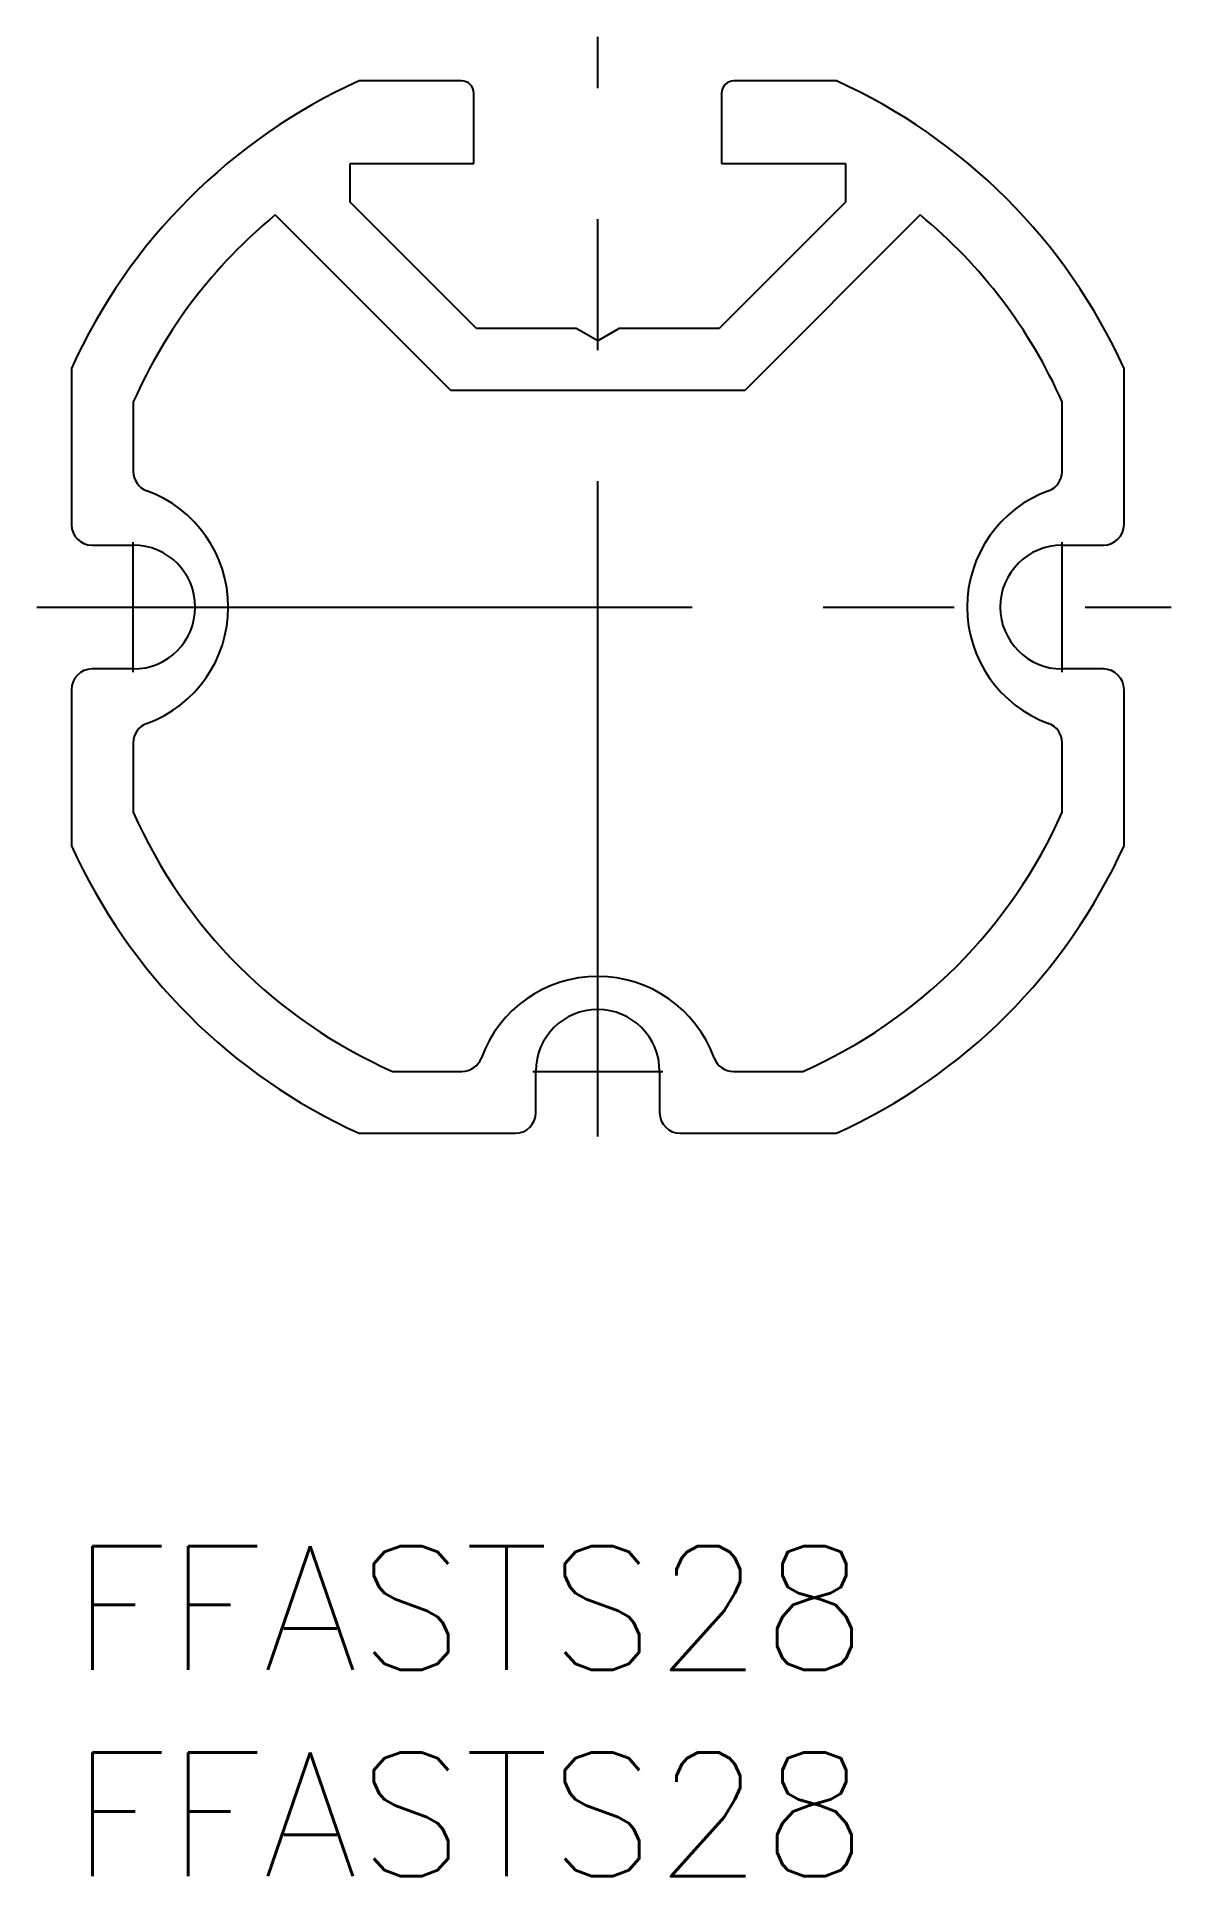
# Model space of a CAD drawing. Extents: x -1 to 3050, y -8 to 37.
# Drawn here: x -0.84 to 26.64, y -8 to 36.57 of the extents above; entities that cross this region are included whole.
import ezdxf

# ---------------------------------------------------------------- set-up
doc = ezdxf.new("R2010")
doc.units = 0
doc.header["$LTSCALE"] = 0.5
doc.linetypes.add('CENTER', pattern=[50.8, 31.75, -6.35, 6.35, -6.35])
for name, color, linetype in [('MSM_CENTER', 1, 'CENTER'), ('MSM_CONTINUOUS', 7, 'CONTINUOUS'), ('MSM_PART_NUMBER', 7, 'CONTINUOUS')]:
    doc.layers.add(name, color=color, linetype=linetype)
doc.styles.get("Standard").update_dxf_attribs({"font": 'txt.shx', "height": 3, "bigfont": 'bigfont.shx'})

msp = doc.modelspace()

# ---------------------------------------------------------------- texts
at = {"layer": 'MSM_PART_NUMBER'}
for p in [(0, -3), (0, -8)]:
    msp.add_text('FFASTS28', height=3, dxfattribs=at).set_placement(p)

# ---------------------------------------------------------------- linework, layer by layer
at = {"layer": 'MSM_CENTER'}
for p, q in [((12.75, 9.925), (12.75, 36.567)), ((1.5, 21.175), (1.5, 24.325)), ((24, 21.175), (24, 24.325)), ((-0.838, 22.75), (26.643, 22.75)), ((11.175, 11.5), (14.325, 11.5))]:
    msp.add_line(p, q, dxfattribs=at)
at = {"layer": 'MSM_CONTINUOUS'}
for p, q in [((9.45, 35.5), (6.967, 35.5)), ((18.533, 35.5), (16.05, 35.5)), ((9.75, 33.5), (9.75, 35.2)), ((15.75, 35.2), (15.75, 33.5)), ((6.75, 32.56), (6.75, 33.5)), ((6.75, 33.5), (9.75, 33.5)), ((15.75, 33.5), (18.75, 33.5)), ((18.75, 33.5), (18.75, 32.56)), ((9.81, 29.5), (6.75, 32.56)), ((18.75, 32.56), (15.69, 29.5)), ((9.189, 28), (4.938, 32.251)), ((20.562, 32.251), (16.311, 28)), ((12.23, 29.5), (9.81, 29.5)), ((12.75, 29.2), (12.23, 29.5)), ((13.27, 29.5), (12.75, 29.2)), ((15.69, 29.5), (13.27, 29.5)), ((0, 28.533), (0, 24.75)), ((25.5, 24.75), (25.5, 28.533)), ((1.5, 27.723), (1.5, 26.038)), ((16.311, 28), (9.189, 28)), ((24, 26.038), (24, 27.723)), ((0.5, 24.25), (1.5, 24.25)), ((24, 24.25), (25, 24.25)), ((1.5, 21.25), (0.5, 21.25)), ((25, 21.25), (24, 21.25)), ((0, 20.75), (0, 16.967)), ((25.5, 16.967), (25.5, 20.75)), ((1.5, 19.462), (1.5, 17.777)), ((24, 17.777), (24, 19.462)), ((7.777, 11.5), (9.462, 11.5)), ((11.25, 10.5), (11.25, 11.5)), ((14.25, 11.5), (14.25, 10.5)), ((16.038, 11.5), (17.723, 11.5)), ((6.967, 10), (10.75, 10)), ((14.75, 10), (18.533, 10))]:
    msp.add_line(p, q, dxfattribs=at)
for centre, radius, start, end in [((12.75, 22.75), 14, 114.3958, 155.6042), ((9.45, 35.2), 0.3, 0, 90), ((16.05, 35.2), 0.3, 90, 180), ((12.75, 22.75), 14, 24.3958, 65.6042), ((12.75, 22.75), 12.3, 129.429, 156.1538), ((12.75, 22.75), 12.3, 23.8462, 50.571), ((2, 26.038), 0.5, 180, 249.949), ((23.5, 26.038), 0.5, 290.051, 0), ((0.8, 22.75), 3, 290.051, 69.949), ((24.7, 22.75), 3, 110.051, 249.949), ((0.5, 24.75), 0.5, 180, 270), ((25, 24.75), 0.5, 270, 0), ((1.5, 22.75), 1.5, 270, 90), ((24, 22.75), 1.5, 90, 270), ((0.5, 20.75), 0.5, 90, 180), ((25, 20.75), 0.5, 0, 90), ((2, 19.462), 0.5, 110.051, 180), ((23.5, 19.462), 0.5, 0, 69.949), ((12.75, 22.75), 12.3, 203.8462, 246.1538), ((12.75, 22.75), 12.3, 293.8462, 336.1538), ((12.75, 22.75), 14, 204.3958, 245.6042), ((12.75, 22.75), 14, 294.3958, 335.6042), ((12.75, 10.8), 3, 20.051, 159.949), ((12.75, 11.5), 1.5, 0, 180), ((9.462, 12), 0.5, 270, 339.949), ((16.038, 12), 0.5, 200.051, 270), ((10.75, 10.5), 0.5, 270, 0), ((14.75, 10.5), 0.5, 180, 270)]:
    msp.add_arc(centre, radius, start, end, dxfattribs=at)

msp.set_redraw_order([(e.dxf.handle, doc.entitydb.next_handle()) for e in msp.query("TEXT MTEXT ATTDEF DIMENSION ARC_DIMENSION")])  # texts and dimensions are drawn at this point

doc.saveas('drawing.dxf')
